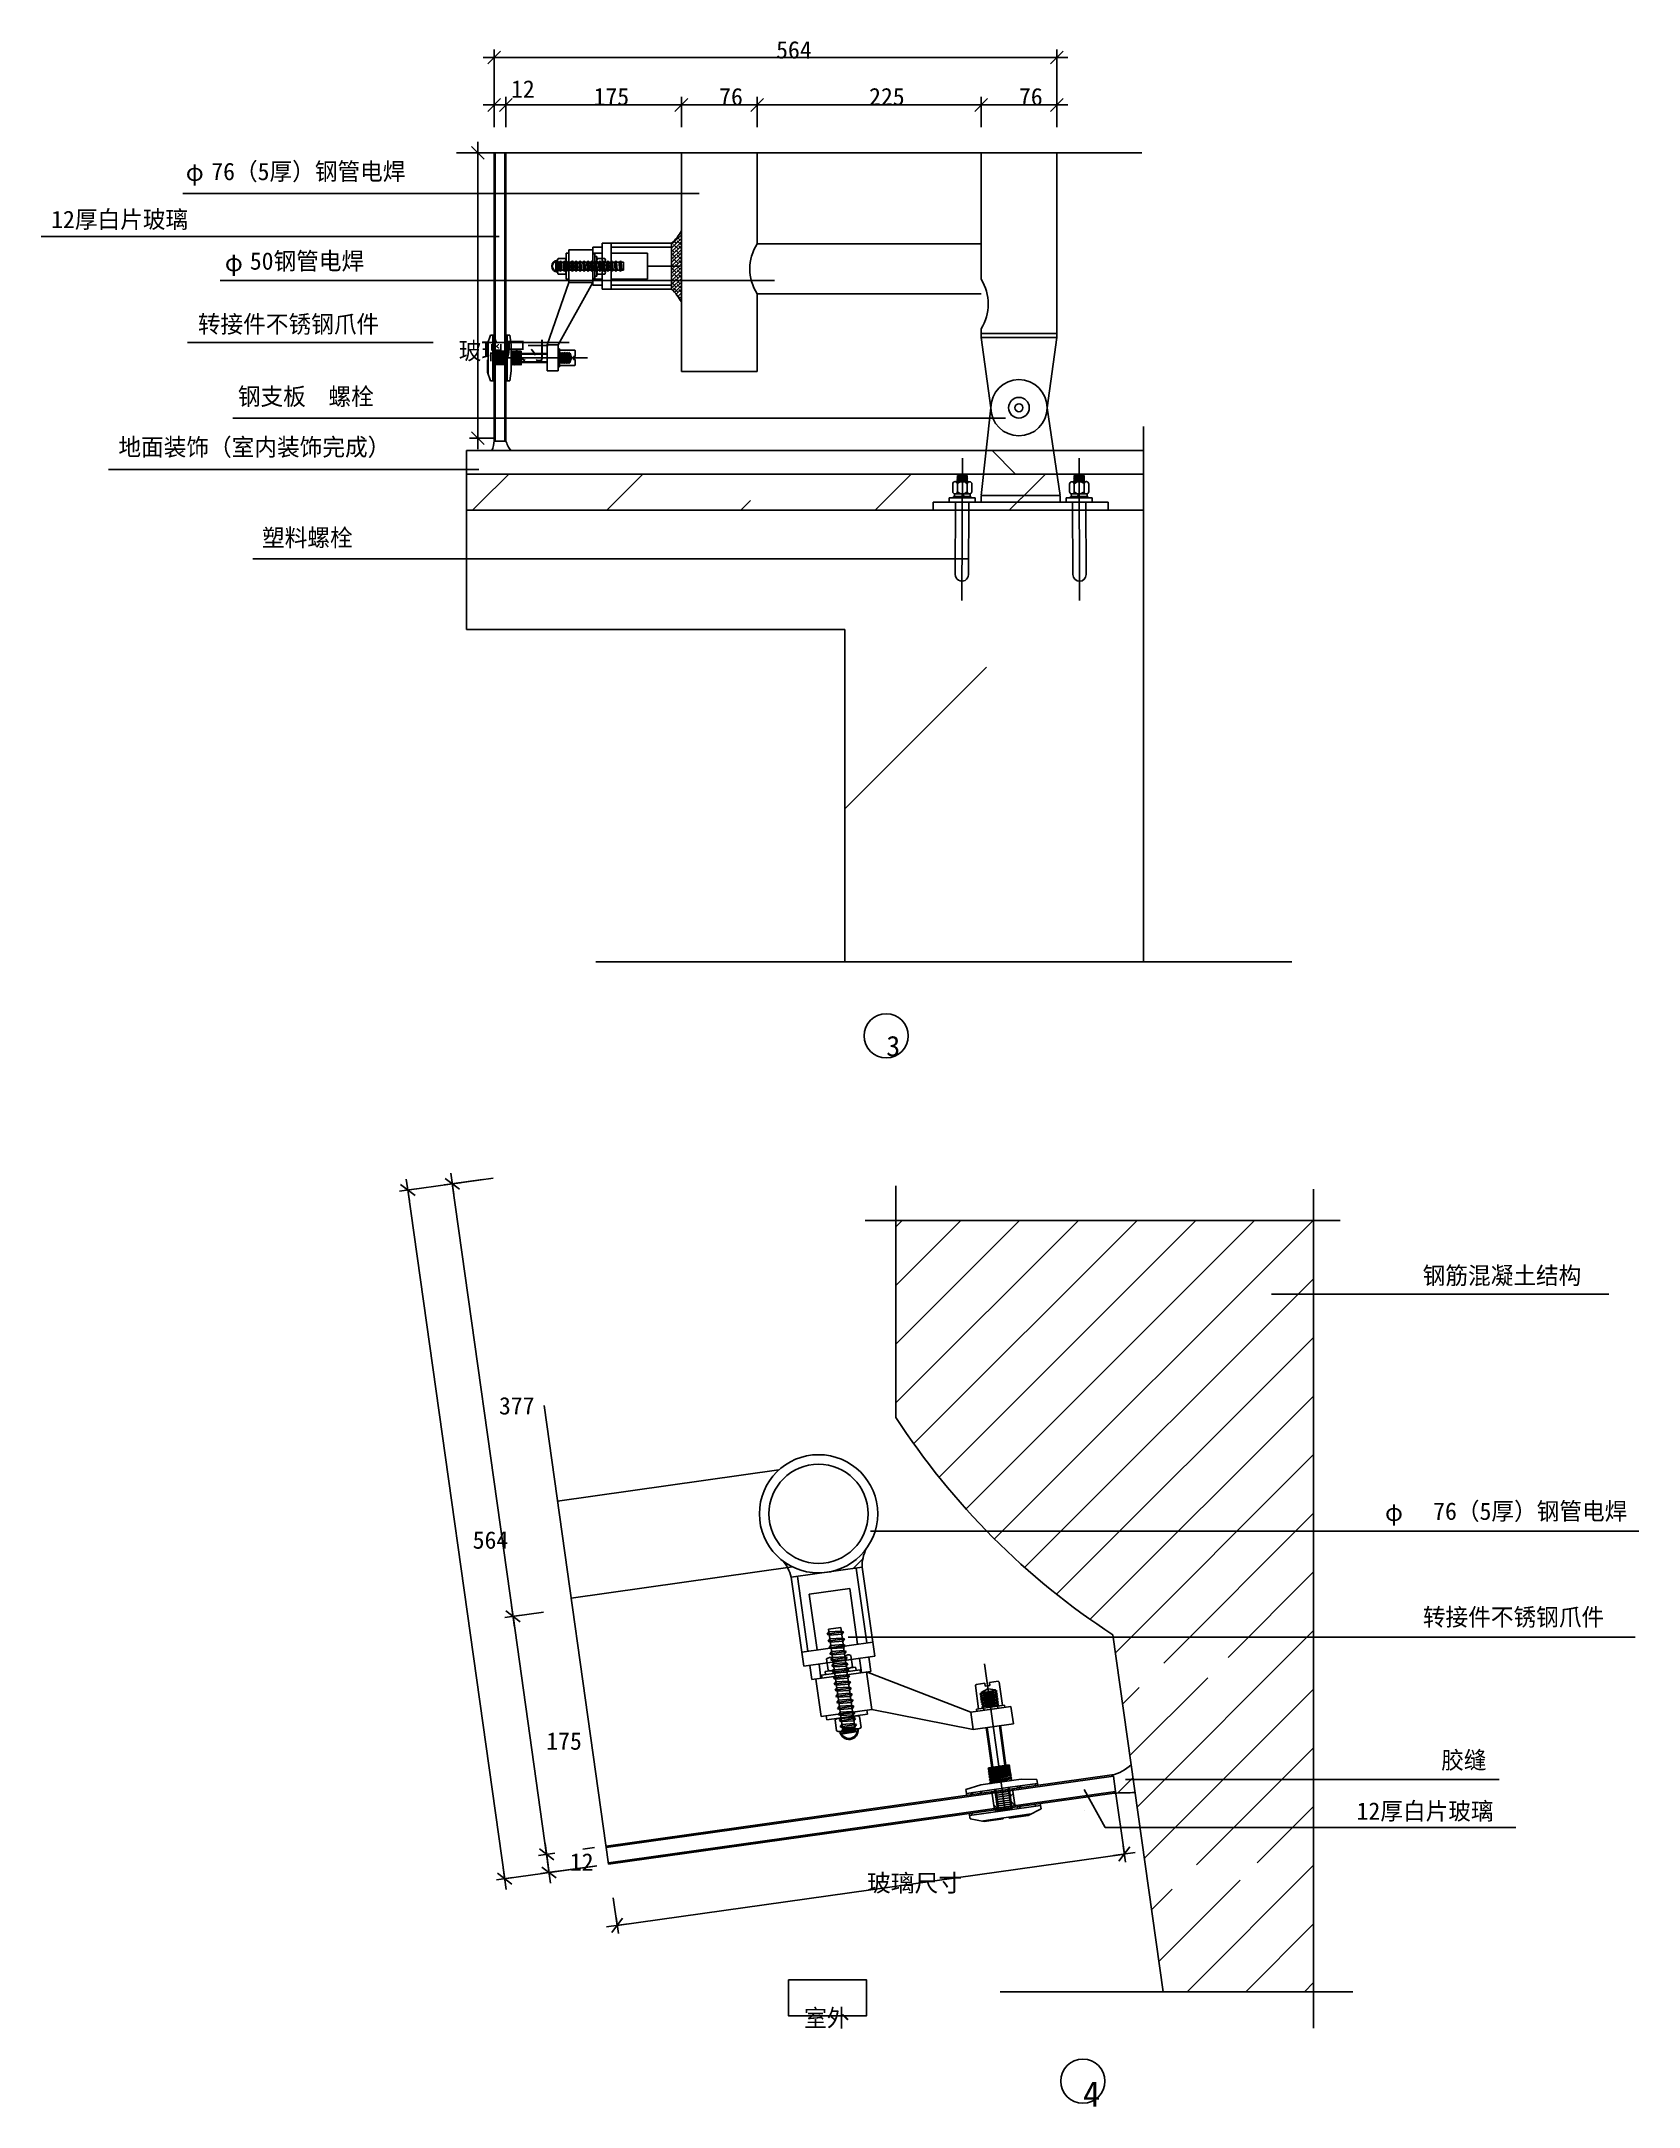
# Model space of a CAD drawing. Header units: metres. Extents: x 117767 to 374379, y 38195 to 370184.
import ezdxf

# ---------------------------------------------------------------- set-up
doc = ezdxf.new("R2010")
doc.units = ezdxf.units.M
for name, color, linetype in [('252', 252, 'Continuous'), ('Layer1', 4, 'Continuous'), ('Layer2', 2, 'Continuous'), ('Layer3', 3, 'Continuous'), ('Layer4', 6, 'Continuous'), ('Layer5', 1, 'Continuous'), ('Layer6', 8, 'Continuous'), ('Layer7', 5, 'Continuous'), ('PUB_DIM', 3, 'Continuous'), ('T', 6, 'Continuous'), ('图层4', 4, 'Continuous'), ('填充', 4, 'Continuous')]:
    doc.layers.add(name, color=color, linetype=linetype)

msp = doc.modelspace()

# ---------------------------------------------------------------- texts
at = {"layer": 'Layer2'}
for s, p in [('12厚白片玻璃', (119342.33, 340157.83)), ('转接件不锈钢爪件', (142915.03, 323324.02)), ('钢筋混凝土结构', (339683.92, 170390.18)), ('转接件不锈钢爪件', (339705.68, 115502.67)), ('胶缝', (342656.16, 92510.12)), ('12厚白片玻璃', (329059.96, 84308.35))]:
    msp.add_text(s, height=2800, dxfattribs=at).set_placement(p)
at = {"layer": 'Layer2', "attachment_point": 1}
for s, insert, char_height in [('{\\fArial|b0|i0|c0|p32;    }76（5厚）钢管电焊', (140721.59, 350669.64), 2800), ('{\\fArial|b0|i0|c0|p32;    }50钢管电焊', (146915.64, 336269.67), 2800), ('钢支板\u3000螺栓', (149337.19, 314502.34), 2800), ('地面装饰（室内装饰完成）', (130150.5, 306367.09), 2800), ('塑料螺栓', (153222.82, 291809.03), 2800), ('3', (253503.04, 210328.32), 3300), ('    76（5厚）钢管电焊', (333745.64, 135317.65), 2800), ('4', (285097.78, 42295.06), 4100)]:
    msp.add_mtext(s, dxfattribs=dict(at, insert=insert, char_height=char_height))
at = {"layer": 'Layer6', "insert": (240312.32, 53850.79), "char_height": 2800, "attachment_point": 1}
msp.add_mtext('室外', dxfattribs=at)
at = {"layer": 'T'}
for p in [(140971.03, 347752.74), (147247.63, 333227.29), (333620.14, 132344.72)]:
    msp.add_text('φ', height=2800, dxfattribs=at).set_placement(p)
at = {"layer": '图层4', "char_height": 2800, "attachment_point": 1}
for s, insert in [('564', (235812.11, 370218.32)), ('12', (193217.88, 363919.5)), ('175', (206483.16, 362695.79)), ('76', (226663.69, 362688.57)), ('225', (250743.69, 362695.79)), ('76', (274823.69, 362688.57)), ('377', (191290.31, 152261.93)), ('564', (187066, 130678.14)), ('175', (198885.97, 98371.75)), ('12', (202672.51, 78929.27)), ('\\A1;{\\f宋体|b0|i0|c134|p2;玻璃尺寸}', (250415.63, 75556.7))]:
    msp.add_mtext(s, dxfattribs=dict(at, insert=insert))
at = {"layer": '填充', "insert": (184826.5, 321836.53), "char_height": 2800, "attachment_point": 1}
msp.add_mtext('玻璃尺寸', dxfattribs=at)

# ---------------------------------------------------------------- blocks, each defined once
blk = doc.blocks.new('_ArchTick')
for p, q in [((0.86, 0), (-0.86, 0)), ((0, 0.65), (0, -0.65))]:
    blk.add_line(p, q)
at = {"color": 0, "linetype": 'ByBlock'}
blk.add_lwpolyline([(-0.5, -0.5), (0.5, 0.5)], dxfattribs=at)

# ---------------------------------------------------------------- hatches: boundary and pattern name
at = {"layer": '252'}
h = msp.add_hatch(dxfattribs=at)
h.set_pattern_fill('ANSI36', scale=1500)
h.paths.add_polyline_path([(292839.01, 93174.18, -0.15), (289733.91, 91511.15), (289994.1, 91315.08), (290338.57, 88864.04), (290142.51, 88603.86), (293469.21, 88690.05)])
at = {"layer": 'Layer2'}
h = msp.add_hatch(dxfattribs=at)
h.set_pattern_fill('AR-HBONE', scale=800)
h.paths.add_polyline_path([(208371.37, 304392.72), (186089.26, 304392.72), (186089.26, 300621.35), (208371.37, 300621.35)])
h = msp.add_hatch(dxfattribs=at)
h.set_pattern_fill('AR-HBONE', scale=800)
h.paths.add_polyline_path([(269550.07, 304392.72), (208423.69, 304392.72), (208423.69, 300621.35), (269136.24, 300621.35)])
h.paths.add_polyline_path([(280381.31, 304392.72), (269550.07, 304392.72), (269136.24, 300621.35), (280950.59, 300621.35)])
h.paths.add_polyline_path([(294823.69, 304392.72), (280381.31, 304392.72), (280950.59, 300621.35), (294823.69, 300621.35)])
h = msp.add_hatch(dxfattribs=at)
h.set_pattern_fill('ANSI31', scale=4800)
h.paths.add_polyline_path([(289162.74, 294819.19), (289162.74, 296099.19), (285565.7, 296099.19), (285571.67, 294819.19)])
h.paths.add_polyline_path([(283450.25, 294819.19), (283444.3, 296094.26), (282401.87, 296089.4), (282401.82, 296099.19), (267810.32, 296099.19), (267810.28, 296089.4), (266767.84, 296094.26), (266761.9, 294819.19)])
h.paths.add_polyline_path([(264640.47, 294819.19), (264646.45, 296099.19), (261049.4, 296099.19), (261049.4, 294819.19)])
h = msp.add_hatch(dxfattribs=at)
h.set_pattern_fill('ANSI31', scale=4800)
h.paths.add_polyline_path([(281468.45, 297064.29), (281446.54, 297190.61), (268759.78, 297190.61), (268743.69, 297064.29), (268743.69, 296099.19), (281468.45, 296099.19)])
h = msp.add_hatch(dxfattribs=at)
h.set_pattern_fill('AR-CONC', scale=48000)
h.paths.add_polyline_path([(271305.37, 202045.05), (278481.89, 150981.48), (284885.39, 151911.91, -1), (285076.03, 150599.82), (278666.42, 149668.5), (280118.03, 139339.78), (286536.05, 140211.27, -1), (286714.45, 138897.45), (280302.55, 138026.8), (282601.42, 121669.55), (289004.91, 122599.98, -1), (289195.56, 121287.88), (282785.94, 120356.56), (284237.55, 110027.85), (290655.57, 110899.34, -1), (290833.97, 109585.52), (284422.08, 108714.86), (285603.4, 100309.29), (292006.9, 101239.72, -1), (292197.55, 99927.63), (285787.93, 98996.3), (287411.25, 87445.76), (293829.28, 88317.25, -1), (294007.68, 87003.43), (287595.78, 86132.78), (288753.16, 77897.58), (325089.35, 83004.3), (307641.56, 207151.77)])
at = {"layer": 'Layer3'}
h = msp.add_hatch(dxfattribs=at)
h.set_pattern_fill('AR-CONC', scale=3000)
h.paths.add_polyline_path([(322157.48, 180642.79), (255041.97, 180642.79), (255041.97, 148998.99, 0.1), (289906.04, 114043.34), (290694.62, 108432.28), (306860.68, 110781.22, -1.14), (307343.33, 107468.94), (291160.47, 105117.56), (295258.66, 75957.42), (311461.41, 78157.55, -1), (311911.79, 74840.73), (295724.52, 72642.7), (297968.82, 56673.66), (322157.48, 56673.66)])
at = {"layer": 'Layer6'}
h = msp.add_hatch(dxfattribs=at)
h.set_pattern_fill('ANSI33', scale=4800)
h.paths.add_polyline_path([(208371.37, 300621.35), (186089.26, 300621.35), (186089.26, 295921.12), (208371.37, 295921.12)])
h = msp.add_hatch(dxfattribs=at)
h.set_pattern_fill('ANSI33', scale=4800)
h.paths.add_polyline_path([(264183.91, 299020.41, -0.42), (264559.52, 299401.72), (264932.35, 299399.98), (264933.1, 299559.2), (264794.06, 299588.36), (264933.44, 299633.88), (264934.1, 299773.36), (264846, 299791.84), (264934.32, 299820.68), (264935.08, 299984.6), (264853.55, 300001.7), (264935.28, 300028.4), (264936.06, 300194.05), (264851.94, 300211.7), (264936.27, 300239.24), (264936.99, 300393.55), (265730.31, 300389.85), (265731.39, 300621.35), (208423.69, 300621.35), (208423.69, 294819.19), (261049.4, 294819.19), (261049.4, 296099.19), (263610.28, 296099.19), (263613.59, 296808.98), (264313.58, 296805.72), (264314.56, 297015.71), (264454.56, 297015.06), (264456.59, 297450.1, -0.35), (264178.32, 297822.61)])
h.paths.add_polyline_path([(280950.59, 300621.35), (269136.24, 300621.35), (268759.78, 297190.61), (281468.45, 297190.61)])
h = msp.add_hatch(dxfattribs=at)
h.set_pattern_fill('ANSI33', scale=4800)
h.paths.add_polyline_path([(269136.24, 300621.35), (265731.39, 300621.35), (265730.31, 300389.85), (266523.64, 300386.15), (266522.76, 300198.28), (266607.7, 300169.66), (266522.55, 300152.63), (266521.78, 299988.28), (266606.72, 299959.67), (266521.57, 299942.63), (266520.81, 299779.16), (266523.05, 299778.41), (266523.25, 299778.37), (266523.08, 299778.4), (266608.33, 299749.67), (266520.59, 299732.12), (266519.82, 299567.09), (266600.78, 299539.81), (266519.61, 299523.57), (266519, 299392.58), (266892.33, 299390.84, -0.42), (267263.87, 299006.04), (267258.29, 297808.24, -0.35), (266976.56, 297438.35), (266974.53, 297003.31), (267114.53, 297002.65), (267113.55, 296792.66), (267813.54, 296789.39), (267810.32, 296099.19), (282401.82, 296099.19), (282398.6, 296789.39), (283098.59, 296792.66), (283097.61, 297002.65), (283237.61, 297003.31), (283235.58, 297438.35, -0.35), (282953.85, 297808.24), (282948.27, 299006.04, -0.42), (283319.81, 299390.84), (283929.41, 299393.68), (285278.82, 299607.21), (285277.06, 299984.39), (285274.47, 299984.06), (283687.55, 299732.92), (283687.66, 299732.9), (285276.85, 300029.73), (285275.87, 300239.24), (285360.21, 300211.7), (285276.08, 300194.05), (285276.86, 300028.4), (285358.59, 300001.7), (285277.06, 299984.6), (285277.83, 299820.68), (285366.14, 299791.84), (285278.05, 299773.36), (285278.82, 299607.21), (285333.74, 299615.9), (285418.08, 299588.36), (285333.96, 299570.72), (285279.03, 299562.03), (285279.79, 299399.98), (285653.12, 299401.72, -0.42), (286028.23, 299020.41), (286033.82, 297822.61, -0.35), (285755.55, 297450.1), (285757.58, 297015.06), (285897.58, 297015.71), (285898.56, 296805.72), (286598.55, 296808.98), (286601.87, 296099.19), (289162.74, 296099.19), (289162.74, 294819.19), (294823.69, 294819.19), (294823.69, 300621.35), (280950.59, 300621.35), (281468.45, 297190.61), (268759.78, 297190.61)])
h.paths.add_polyline_path([(284380.08, 300287.95), (283689.7, 300198.39), (283604.44, 300169.66), (283688.18, 300152.91), (283689.73, 300153.16)])
h = msp.add_hatch(dxfattribs=at)
h.set_pattern_fill('ANSI33', scale=4800)
h.paths.add_polyline_path([(208371.37, 295921.12), (186089.26, 295921.12), (186089.26, 294819.19), (208371.37, 294819.19)])
h = msp.add_hatch(dxfattribs=at)
h.set_pattern_fill('ANSI36', scale=48000)
h.paths.add_polyline_path([(208371.37, 294819.19), (186089.26, 294819.19), (186089.26, 287002.72), (208371.37, 287002.72)])
h.paths.add_polyline_path([(208371.37, 287002.72), (186089.26, 287002.72), (186089.26, 275619.19), (208371.37, 275619.19)])
h = msp.add_hatch(dxfattribs=at)
h.set_pattern_fill('ANSI36', scale=48000)
h.paths.add_polyline_path([(294823.69, 294819.19), (285571.67, 294819.19), (285619.96, 284466.13, -1), (283498.58, 284456.23), (283450.25, 294819.19), (266761.9, 294819.19), (266713.56, 284456.23, -1), (264592.18, 284466.13), (264640.47, 294819.19), (208423.69, 294819.19), (208423.69, 275619.19), (246823.69, 275619.19), (246823.69, 222225.72), (294823.69, 222225.72)])
h = msp.add_hatch(dxfattribs=at)
h.set_pattern_fill('ANSI31', scale=2100)
h.paths.add_polyline_path([(322157.48, 180642.79), (255041.97, 180642.79), (255041.97, 148998.99, 0.1), (289906.04, 114043.34), (290694.62, 108432.28), (306860.68, 110781.22, -1.14), (307343.33, 107468.94), (291160.47, 105117.56), (295258.66, 75957.42), (311461.41, 78157.55, -1), (311911.79, 74840.73), (295724.52, 72642.7), (297968.82, 56673.66), (322157.48, 56673.66)])
at = {"layer": 'Layer7'}
h = msp.add_hatch(dxfattribs=at)
h.set_pattern_fill('ANSI38', scale=130)
h.paths.add_polyline_path([(219029.55, 337718.72), (220583.69, 337718.72), (220583.69, 339761.69, -0.1)])
h = msp.add_hatch(dxfattribs=at)
h.set_pattern_fill('ANSI38', scale=130)
h.paths.add_polyline_path([(219029.55, 330978.85), (220583.69, 330978.85), (220583.69, 337086.86), (219029.55, 337086.86)])
h.paths.add_polyline_path([(219029.55, 330978.85), (219029.55, 330346.99), (220583.69, 330346.99), (220583.69, 330978.85)])
h.paths.add_polyline_path([(219029.55, 337718.72), (219029.55, 337086.86), (220583.69, 337086.86), (220583.69, 337718.72)])
h = msp.add_hatch(dxfattribs=at)
h.set_pattern_fill('ANSI38', scale=130)
h.paths.add_polyline_path([(219029.55, 330346.99, -0.07), (220583.69, 328304.02), (220583.69, 330346.99)])
h = msp.add_hatch(dxfattribs=at)
h.set_pattern_fill('ANSI38', scale=34)
h.paths.add_polyline_path([(190293.07, 322975.26), (190503.69, 322975.26), (190503.69, 320367.86), (192382.64, 320367.86), (192382.64, 322975.26), (192593.26, 322975.26), (192593.26, 320367.86), (192593.26, 320026.57), (190293.07, 320026.57)])
h.paths.add_polyline_path([(190293.07, 318552.23), (192593.26, 318552.23), (192593.26, 315603.54), (192382.64, 315603.54), (192382.64, 318210.94), (190503.69, 318210.94), (190503.69, 315603.54), (190293.07, 315603.54)])
h = msp.add_hatch(dxfattribs=at)
h.set_pattern_fill('ANSI38', scale=2500)
h.paths.add_polyline_path([(236800.14, 125995.42, -0.13), (238244.99, 123290.34), (243948.1, 124091.86, -0.2)])
h.paths.add_polyline_path([(250294.48, 127891.93, -0.2), (243948.1, 124091.86), (249651.22, 124893.38, -0.13)])
h = msp.add_hatch(dxfattribs=at)
h.set_pattern_fill('ANSI38', scale=737.17)
h.paths.add_polyline_path([(278295.13, 86606.49), (278249.33, 86932.38), (274214.91, 86365.38), (273806.32, 89272.67), (277840.74, 89839.67), (277794.94, 90165.56), (273760.52, 89598.56), (273232.44, 89524.34), (273732.63, 85965.27)])
h.paths.add_polyline_path([(271451.41, 85644.67), (270951.21, 89203.74), (266388.71, 88562.52), (266434.51, 88236.63), (270468.93, 88803.63), (270877.53, 85896.34), (266843.1, 85329.34), (266888.91, 85003.45)])
at = {"layer": 'PUB_DIM'}
h = msp.add_hatch(dxfattribs=at)
h.set_pattern_fill('AR-CONC', scale=4800)
h.paths.add_polyline_path([(208371.37, 287002.72), (186089.26, 287002.72), (186089.26, 275619.19), (208371.37, 275619.19)])
h.paths.add_polyline_path([(208371.37, 294819.19), (186089.26, 294819.19), (186089.26, 287002.72), (208371.37, 287002.72)])
h = msp.add_hatch(dxfattribs=at)
h.set_pattern_fill('AR-CONC', scale=4800)
h.paths.add_polyline_path([(294823.69, 294819.19), (285571.67, 294819.19), (285619.96, 284466.13, -1), (283498.58, 284456.23), (283450.25, 294819.19), (266761.9, 294819.19), (266713.56, 284456.23, -1), (264592.18, 284466.13), (264640.47, 294819.19), (208423.69, 294819.19), (208423.69, 275619.19), (246823.69, 275619.19), (246823.69, 222225.72), (294823.69, 222225.72)])
at = {"layer": '填充'}
h = msp.add_hatch(dxfattribs=at)
h.set_pattern_fill('ANSI36', scale=2000)
h.paths.add_polyline_path([(192382.64, 306020.62), (192235.2, 305903.19), (190651.12, 305903.19), (190503.69, 306020.62, -0.1), (190143.33, 304392.72), (193190.3, 304392.72, -0.09)])
h = msp.add_hatch(dxfattribs=at)
h.set_pattern_fill('AR-CONC', scale=4800)
h.paths.add_polyline_path([(208371.37, 294819.19), (186089.26, 294819.19), (186089.26, 287002.72), (208371.37, 287002.72)])
h.paths.add_polyline_path([(208371.37, 287002.72), (186089.26, 287002.72), (186089.26, 275619.19), (208371.37, 275619.19)])

# ---------------------------------------------------------------- linework, layer by layer
for p, q in [((267810.28, 296089.4), (263610.32, 296108.99)), ((264646.35, 296077.84), (264592.18, 284466.13)), ((266767.72, 296067.08), (266713.55, 284455.37)), ((282401.87, 296089.4), (286601.82, 296108.99)), ((283444.42, 296067.08), (283498.59, 284455.37)), ((285565.8, 296077.84), (285619.96, 284466.13))]:
    msp.add_line(p, q)
msp.add_lwpolyline([(237813.29, 58588.95), (250306.04, 58588.95), (250306.04, 52797.86), (237813.29, 52797.86)], close=True)
for centre, start, end in [((265652.87, 284461.18), 179.73, 359.73), ((284559.27, 284461.18), 180.27, 0.27)]:
    msp.add_arc(centre, 1060.7, start, end)
at = {"layer": '252'}
for p, q in [((205532.02, 319289.4), (190431.89, 319289.4)), ((193455.85, 320303.48), (193252.85, 318257.89)), ((193341.46, 318114.66), (193536.05, 320446.7)), ((193420.38, 318257.89), (193602.3, 320303.48)), ((193455.85, 320303.48), (193536.05, 320446.7)), ((193602.3, 320303.48), (193536.05, 320446.7)), ((193774.05, 320303.48), (193571.05, 318257.89)), ((193659.65, 318114.66), (193854.25, 320446.7)), ((193738.58, 318257.89), (193920.5, 320303.48)), ((193774.05, 320303.48), (193854.25, 320446.7)), ((193920.5, 320303.48), (193854.25, 320446.7)), ((194069.36, 320303.48), (193866.36, 318257.89)), ((193954.97, 318114.66), (194149.56, 320446.7)), ((194033.89, 318257.89), (194215.81, 320303.48)), ((194069.36, 320303.48), (194149.56, 320446.7)), ((194333.59, 320303.48), (194130.59, 318257.89)), ((194215.81, 320303.48), (194149.56, 320446.7)), ((194219.19, 318114.66), (194413.79, 320446.7)), ((194298.12, 318257.89), (194480.04, 320303.48)), ((194333.59, 320303.48), (194413.79, 320446.7)), ((194480.04, 320303.48), (194413.79, 320446.7)), ((194628.9, 320303.48), (194425.9, 318257.89)), ((194514.51, 318114.66), (194709.11, 320446.7)), ((194593.43, 318257.89), (194775.35, 320303.48)), ((194628.9, 320303.48), (194709.11, 320446.7)), ((194870.49, 319976.87), (194699.91, 318257.89)), ((194775.35, 320303.48), (194709.11, 320446.7)), ((194788.51, 318114.66), (194870.49, 319097.16)), ((194866.11, 320295.05), (194866.75, 320303.48)), ((202395.93, 319289.4), (200671.46, 319289.4)), ((200816.28, 320026.57), (202521.34, 320026.57)), ((201111.78, 320026.57), (201047.33, 318859.74)), ((201113.93, 320038.86), (201194.13, 320182.08)), ((201344.36, 320038.86), (201194.13, 320182.08)), ((201194.13, 318396.71), (201194.13, 320182.08)), ((201256.33, 318552.23), (201344.36, 320038.86)), ((201385.9, 320026.57), (201317.07, 318539.93)), ((201351.14, 320030.44), (201351.78, 320038.86)), ((201388.05, 320038.86), (201468.25, 320182.08)), ((201618.48, 320038.86), (201468.25, 320182.08)), ((201468.25, 318396.71), (201468.25, 320182.08)), ((201547.17, 318539.93), (201618.48, 320038.86)), ((201651.32, 320038.86), (201580.35, 318539.93)), ((201651.32, 320038.86), (201731.52, 320182.08)), ((201881.75, 320038.86), (201731.52, 320182.08)), ((201731.52, 318396.71), (201731.52, 320182.08)), ((201810.44, 318539.93), (201881.75, 320038.86)), ((201914.59, 320038.86), (201843.62, 318539.93)), ((201914.59, 320038.86), (201994.8, 320182.08)), ((201994.8, 318396.71), (201994.8, 320182.08)), ((202145.02, 320038.86), (201994.8, 320182.08)), ((202073.72, 318539.93), (202145.02, 320038.86)), ((202177.87, 320038.86), (202106.89, 318539.93)), ((202177.87, 320038.86), (202258.07, 320182.08)), ((202258.07, 318396.71), (202258.07, 320182.08)), ((202408.3, 320038.86), (202258.07, 320182.08)), ((202336.99, 318539.93), (202408.3, 320038.86)), ((202438.99, 320026.57), (202370.17, 318539.93)), ((202441.14, 320038.86), (202521.34, 320182.08)), ((202671.57, 320038.86), (202521.34, 320182.08)), ((202521.34, 318396.71), (202521.34, 320182.08)), ((202600.27, 318539.93), (202671.57, 320038.86)), ((202922.47, 319289.4), (202656.54, 318552.23)), ((202711.86, 320026.57), (202922.47, 319289.4)), ((193252.85, 318257.89), (193341.46, 318114.66)), ((193341.46, 318114.66), (193420.38, 318257.89)), ((193571.05, 318257.89), (193659.65, 318114.66)), ((193659.65, 318114.66), (193738.58, 318257.89)), ((193866.36, 318257.89), (193954.97, 318114.66)), ((193954.97, 318114.66), (194033.89, 318257.89)), ((194130.59, 318257.89), (194219.19, 318114.66)), ((194219.19, 318114.66), (194298.12, 318257.89)), ((194425.9, 318257.89), (194514.51, 318114.66)), ((194514.51, 318114.66), (194593.43, 318257.89)), ((194699.91, 318257.89), (194788.51, 318114.66)), ((194788.51, 318114.66), (194867.43, 318257.89)), ((194867.43, 318257.89), (194870.49, 318292.31)), ((200816.28, 318552.23), (202521.34, 318552.23)), ((201042.96, 318539.93), (201194.13, 318396.71)), ((201194.13, 318396.71), (201273.06, 318539.93)), ((201317.07, 318539.93), (201468.25, 318396.71)), ((201468.25, 318396.71), (201547.17, 318539.93)), ((201580.35, 318539.93), (201731.52, 318396.71)), ((201731.52, 318396.71), (201810.44, 318539.93)), ((201843.62, 318539.93), (201994.8, 318396.71)), ((201994.8, 318396.71), (202073.72, 318539.93)), ((202106.89, 318539.93), (202258.07, 318396.71)), ((202258.07, 318396.71), (202336.99, 318539.93)), ((202370.17, 318539.93), (202521.34, 318396.71)), ((202521.34, 318396.71), (202600.27, 318539.93)), ((269278.19, 109384.1), (272561.83, 86019.77)), ((268551.63, 104531.58), (271314.13, 104919.83)), ((268551.63, 104531.58), (268756.08, 104684.85)), ((268806.11, 104328.81), (268551.63, 104531.58)), ((268608.89, 104124.22), (271371.38, 104512.47)), ((268608.89, 104124.22), (268813.33, 104277.48)), ((268863.36, 103921.45), (268608.89, 104124.22)), ((268666.14, 103716.86), (271428.63, 104105.1)), ((268666.14, 103716.86), (268870.58, 103870.12)), ((268920.62, 103514.09), (268666.14, 103716.86)), ((268723.39, 103309.5), (271485.88, 103697.74)), ((268723.39, 103309.5), (268927.83, 103462.76)), ((268977.87, 103106.73), (268723.39, 103309.5)), ((268756.08, 104684.85), (271059.86, 105121.13)), ((269845.65, 105346.37), (268762.87, 104774.6)), ((268780.64, 102902.14), (271543.13, 103290.38)), ((268780.64, 102902.14), (268985.08, 103055.4)), ((269163.05, 101927.17), (268792.27, 104565.4)), ((271091.41, 104758.59), (268806.11, 104328.81)), ((268813.33, 104277.48), (271117.11, 104713.77)), ((271167.22, 104357.23), (268863.36, 103921.45)), ((268870.58, 103870.12), (271174.36, 104306.41)), ((271224.47, 103949.86), (268920.62, 103514.09)), ((268927.83, 103462.76), (271231.61, 103899.05)), ((271281.72, 103542.5), (268977.87, 103106.73)), ((268985.08, 103055.4), (271288.86, 103491.68)), ((271320.41, 103129.14), (269035.12, 102699.37)), ((269067.36, 102608.05), (271348.47, 103067.55)), ((271032.07, 105180.79), (269845.65, 105346.37)), ((269960.16, 104531.65), (270335.16, 101863.39)), ((271059.86, 105121.13), (271314.13, 104919.83)), ((271444.28, 102247.78), (271073.5, 104886.01)), ((271109.97, 104764.59), (271314.13, 104919.83)), ((271117.11, 104713.77), (271371.38, 104512.47)), ((271167.22, 104357.23), (271371.38, 104512.47)), ((271174.36, 104306.41), (271428.63, 104105.1)), ((271224.47, 103949.86), (271428.63, 104105.1)), ((271231.61, 103899.05), (271485.88, 103697.74)), ((271281.72, 103542.5), (271485.88, 103697.74)), ((271288.86, 103491.68), (271543.13, 103290.38)), ((271333.96, 103076.21), (271346.86, 103079.02)), ((271338.97, 103135.14), (271543.13, 103290.38)), ((271348.47, 103067.55), (271602.74, 102866.25)), ((269035.12, 102699.37), (268780.64, 102902.14)), ((268840.25, 102478), (271602.74, 102866.25)), ((268840.25, 102478), (269044.69, 102631.26)), ((269094.73, 102275.23), (268840.25, 102478)), ((271380.02, 102705), (269588.6, 102351.55)), ((271398.58, 102711.01), (271602.74, 102866.25)), ((272660.35, 93037.09), (270037.66, 92399.33)), ((270060.82, 92234.59), (273186.39, 92960.9)), ((273153.62, 93099.51), (273166.51, 93102.32)), ((273186.39, 92960.9), (273422.4, 92889.54)), ((269796.79, 92505.29), (271299.17, 92845.79)), ((269796.79, 92505.29), (270001.23, 92658.55)), ((270037.66, 92399.33), (269796.79, 92505.29)), ((269856.38, 92081.32), (273422.4, 92889.54)), ((269856.38, 92081.32), (270060.82, 92234.59)), ((270097.25, 91975.37), (269856.38, 92081.32)), ((269920.59, 91624.39), (273486.62, 92432.61)), ((269920.59, 91624.39), (270125.04, 91777.65)), ((270161.47, 91518.43), (269920.59, 91624.39)), ((269978.05, 91215.55), (273544.08, 92023.77)), ((269978.05, 91215.55), (270182.49, 91368.81)), ((270218.92, 91109.6), (269978.05, 91215.55)), ((270001.23, 92658.55), (270053.84, 92670.77)), ((270042.27, 90758.61), (273608.3, 91566.83)), ((270042.27, 90758.61), (270246.71, 90911.87)), ((270283.14, 90652.66), (270042.27, 90758.61)), ((273218.24, 92734.3), (270097.25, 91975.37)), ((270111.46, 90266.27), (273677.49, 91074.49)), ((270111.46, 90266.27), (270315.91, 90419.53)), ((270352.34, 90160.31), (270111.46, 90266.27)), ((270125.04, 91777.65), (273250.61, 92503.97)), ((273282.45, 92277.37), (270161.47, 91518.43)), ((270182.49, 91368.81), (273308.07, 92095.13)), ((273339.91, 91868.53), (270218.92, 91109.6)), ((270246.71, 90911.87), (273372.28, 91638.19)), ((273404.13, 91411.59), (270283.14, 90652.66)), ((270315.91, 90419.53), (273441.48, 91145.85)), ((273473.33, 90919.25), (270352.34, 90160.31)), ((273218.24, 92734.3), (273422.4, 92889.54)), ((273250.61, 92503.97), (273486.62, 92432.61)), ((273282.45, 92277.37), (273486.62, 92432.61)), ((273308.07, 92095.13), (273544.08, 92023.77)), ((273339.91, 91868.53), (273544.08, 92023.77)), ((273372.28, 91638.19), (273608.3, 91566.83)), ((273404.13, 91411.59), (273608.3, 91566.83)), ((273441.48, 91145.85), (273677.49, 91074.49)), ((273473.33, 90919.25), (273677.49, 91074.49))]:
    msp.add_line(p, q, dxfattribs=at)
for centre, radius, start, end in [((207351.26, 319114.31), 4728.24, 168.88, 186.83), ((268611.66, 112160.93), 7387.88, 271.17, 289.12)]:
    msp.add_arc(centre, radius, start, end, dxfattribs=at)
at = {"layer": 'Layer1'}
for p, q in [((266960.24, 294819.19), (264821.47, 294819.19)), ((278938.52, 294819.19), (271273.62, 294819.19)), ((283251.91, 294819.19), (285390.67, 294819.19)), ((297968.82, 56673.66), (289906.04, 114043.34))]:
    msp.add_line(p, q, dxfattribs=at)
at = {"layer": 'Layer2'}
for p, q in [((184449.36, 352270.63), (294543.84, 352270.63)), ((202071.23, 336139.05), (202071.23, 331926.66)), ((202071.23, 336139.05), (202492.47, 336139.05)), ((202492.47, 336665.59), (202492.47, 331400.12)), ((206388.92, 336665.59), (202492.47, 336665.59)), ((219029.55, 337718.72), (209337.61, 337718.72)), ((219029.55, 337086.86), (209337.61, 337086.86)), ((219029.55, 330346.99), (219029.55, 337718.72)), ((220583.69, 337718.72), (220583.69, 330346.99)), ((215128.33, 334032.85), (220411.74, 334032.85)), ((202071.23, 331926.66), (202492.47, 331926.66)), ((206388.92, 331400.12), (202492.47, 331400.12)), ((219029.55, 330978.85), (209337.61, 330978.85)), ((219029.55, 330346.99), (209337.61, 330346.99)), ((189461.58, 321581.07), (189941.69, 322975.26)), ((189941.69, 322975.26), (190503.69, 322975.26)), ((192382.64, 322975.26), (193005.6, 322975.26)), ((193258.98, 321374.78), (193005.6, 322975.26)), ((180689.76, 321795.51), (141262.15, 321795.51)), ((202560.71, 321795.51), (188602.21, 321795.51)), ((189461.58, 321581.07), (189461.58, 319605.33)), ((189461.58, 319605.33), (189566.89, 319605.33)), ((189461.58, 318973.47), (189566.89, 318973.47)), ((189461.58, 316997.73), (189461.58, 318973.47)), ((189566.89, 321886.88), (189566.89, 319289.4)), ((189566.89, 316691.92), (189566.89, 319289.4)), ((190356.25, 320026.57), (190356.25, 318552.23)), ((193258.98, 321374.78), (193258.98, 320367.86)), ((193258.98, 317204.02), (193258.98, 320367.86)), ((194870.49, 320367.86), (193258.98, 320367.86)), ((194870.49, 318210.94), (194870.49, 320367.86)), ((194870.49, 320026.57), (199017.19, 320026.57)), ((194870.49, 319921.26), (199017.19, 319921.26)), ((199017.19, 321374.78), (199017.19, 317204.02)), ((200816.28, 321374.78), (199017.19, 321374.78)), ((200816.28, 321374.78), (200816.28, 317204.02)), ((201026.9, 320735.34), (200816.28, 320735.34)), ((201026.9, 320735.34), (201026.9, 319289.4)), ((201026.9, 320524.72), (203449.02, 320524.72)), ((201026.9, 317843.46), (201026.9, 319289.4)), ((203554.33, 319542.14), (203238.4, 319542.14)), ((203238.4, 319542.14), (203238.4, 319289.4)), ((203238.4, 319036.66), (203238.4, 319289.4)), ((203554.33, 319036.66), (203238.4, 319036.66)), ((203449.02, 320524.72), (203554.33, 320419.41)), ((203554.33, 319542.14), (203554.33, 320419.41)), ((203554.33, 319036.66), (203554.33, 318159.39)), ((189461.58, 316997.73), (189941.69, 315603.54)), ((189941.69, 315603.54), (190503.69, 315603.54)), ((193005.6, 315603.54), (192382.64, 315603.54)), ((193258.98, 317204.02), (193005.6, 315603.54)), ((194870.49, 318210.94), (193258.98, 318210.94)), ((194870.49, 318657.54), (199017.19, 318657.54)), ((194870.49, 318552.23), (199017.19, 318552.23)), ((200816.28, 317204.02), (199017.19, 317204.02)), ((201026.9, 317843.46), (200816.28, 317843.46)), ((201026.9, 318054.08), (203449.02, 318054.08)), ((203449.02, 318054.08), (203554.33, 318159.39)), ((294823.69, 308242.47), (294823.69, 222225.72)), ((268743.69, 297064.29), (268743.69, 296025.95)), ((281468.45, 297064.29), (281468.45, 296025.95)), ((206855.6, 222225.72), (318636.31, 222225.72)), ((322157.48, 50801.3), (322157.48, 185699.37)), ((250142.84, 180642.79), (326442.28, 180642.79)), ((315372.84, 168810.54), (369603.32, 168810.54)), ((250974.26, 130710.47), (374379.31, 130710.47)), ((238244.99, 123290.34), (249651.22, 124893.38)), ((239222.66, 123427.74), (240912.73, 111402.28)), ((248673.55, 124755.98), (250363.62, 112730.51)), ((247406.89, 113653.64), (373802.6, 113653.64)), ((269317.18, 106269.08), (267959.79, 106078.31)), ((269317.18, 106269.08), (269385.89, 105780.25)), ((270099.32, 106379), (271456.71, 106569.77)), ((270099.32, 106379), (270168.02, 105890.17)), ((271642.56, 106429.73), (271456.71, 106569.77)), ((272169.27, 102682), (271642.56, 106429.73)), ((267819.75, 105892.47), (267959.79, 106078.31)), ((268346.46, 102144.74), (267819.75, 105892.47)), ((269385.89, 105780.25), (269776.95, 105835.21)), ((270168.02, 105890.17), (269776.95, 105835.21)), ((251200.33, 102047.46), (243053.08, 100902.44)), ((243959.41, 100365.16), (243867.81, 101016.94)), ((250477.2, 101281.18), (243959.41, 100365.16)), ((250477.2, 101281.18), (250385.6, 101932.95)), ((273530.35, 102540.96), (267076.97, 101634)), ((267076.97, 101634), (267468.2, 98850.28)), ((273921.58, 99757.24), (267468.2, 98850.28)), ((268020.57, 102098.94), (270257.86, 102413.37)), ((268020.57, 102098.94), (268066.37, 101773.05)), ((272495.15, 102727.8), (270257.86, 102413.37)), ((272495.15, 102727.8), (272540.96, 102401.91)), ((273530.35, 102540.96), (273921.58, 99757.24)), ((270456.01, 92727.29), (269554.28, 99143.46)), ((270618.95, 92750.19), (269717.22, 99166.36)), ((272574.29, 93025), (271672.56, 99441.16)), ((272737.24, 93047.9), (271835.5, 99464.06)), ((269927.93, 92653.08), (273265.31, 93122.11)), ((273265.31, 93122.11), (273615.75, 90628.62)), ((268720.37, 89940.62), (266299.04, 89200.53)), ((268720.37, 89940.62), (273615.75, 90628.62)), ((269927.93, 92653.08), (270278.37, 90159.58)), ((275173.75, 90847.58), (273615.75, 90628.62)), ((275173.75, 90847.58), (277705.27, 90803.57)), ((277840.74, 89839.67), (277705.27, 90803.57)), ((291962.06, 90790.43), (351960.8, 90790.43)), ((266299.04, 89200.53), (266434.51, 88236.63)), ((278371.54, 86062.81), (278249.33, 86932.38)), ((288695.18, 83059.94), (285317.99, 89163.66)), ((266965.31, 84459.77), (266843.1, 85329.34)), ((269226.94, 84020.07), (266965.31, 84459.77)), ((268730.87, 84116.52), (272749.93, 84681.36)), ((269226.94, 84020.07), (272284, 84449.71)), ((273718.89, 86063.04), (271437.67, 85742.43)), ((272284, 84449.71), (272261.1, 84612.66)), ((276769, 85246.2), (272749.93, 84681.36)), ((273261.67, 84587.12), (273238.77, 84750.06)), ((276318.72, 85016.76), (273261.67, 84587.12)), ((276318.72, 85016.76), (278371.54, 86062.81)), ((285345.99, 85877.14), (285345.99, 85877.14)), ((288695.18, 83059.94), (354669.2, 83059.94)), ((271824.82, 56673.66), (328442.65, 56673.66))]:
    msp.add_line(p, q, dxfattribs=at)
for centre, radius in [((274823.69, 311282.9), 1661.58), ((274823.69, 311282.9), 640.31), ((274823.69, 311282.9), 640.31), ((253503.04, 210328.32), 3546.54), ((285097.78, 42295.06), 3546.54)]:
    msp.add_circle(centre, radius, dxfattribs=at)
at = {"layer": 'Layer3'}
for p, q in [((190503.69, 310713.15), (190503.69, 352270.63)), ((192382.64, 310713.15), (192382.64, 352270.63)), ((220583.69, 352270.63), (220583.69, 317087.62)), ((232743.69, 352270.63), (232743.69, 337611.31)), ((268743.69, 352270.63), (268743.69, 331956.7)), ((280903.69, 352270.63), (280903.69, 322586.94)), ((206388.92, 337086.86), (206388.92, 330978.85)), ((207863.27, 337086.86), (206388.92, 337086.86)), ((207863.27, 337718.72), (207863.27, 330346.99)), ((209337.61, 337718.72), (207863.27, 337718.72)), ((209337.61, 337718.72), (209337.61, 330346.99)), ((232743.69, 337611.31), (268743.69, 337611.31)), ((201965.92, 335296.57), (200807.52, 335296.57)), ((201965.92, 332769.14), (200807.52, 332769.14)), ((207863.27, 330978.85), (206388.92, 330978.85)), ((209337.61, 330346.99), (207863.27, 330346.99)), ((232743.69, 329611.31), (268743.69, 329611.31)), ((232743.69, 329611.31), (232743.69, 317087.62)), ((268743.69, 323956.7), (268743.69, 322586.94)), ((268743.69, 323226.94), (280903.69, 323226.94)), ((268743.69, 322586.94), (280903.69, 322586.94)), ((268743.69, 322586.94), (270306.12, 311282.9)), ((280903.69, 322586.94), (279341.25, 311282.9)), ((220583.69, 317087.62), (232743.69, 317087.62)), ((190503.69, 306020.62), (190503.69, 312556.33)), ((192382.64, 306020.62), (192382.64, 312556.33)), ((268759.78, 297190.61), (270306.12, 311282.9)), ((281468.45, 297190.61), (279341.25, 311282.9)), ((190503.69, 306020.62), (190651.12, 305903.19)), ((192382.64, 306020.62), (192235.2, 305903.19)), ((265636.61, 280302.54), (265743.39, 303192.42)), ((284575.53, 280302.54), (284468.76, 303192.42)), ((294823.69, 294819.19), (208423.69, 294819.19)), ((200696.12, 135523.03), (236262, 140552.77)), ((202888.09, 119926.31), (238467.42, 124957.95)), ((251341.29, 112867.92), (239935.06, 111264.88)), ((239935.06, 111264.88), (240255.67, 108983.63)), ((251661.9, 110586.67), (240255.67, 108983.63)), ((250684.23, 110449.27), (251004.84, 108168.02)), ((251341.29, 112867.92), (251661.9, 110586.67)), ((241233.34, 109121.03), (241553.94, 106839.79)), ((251004.84, 108168.02), (241553.94, 106839.79)), ((245285.87, 100385.42), (245537.77, 98593.02)), ((249196.54, 100935.03), (249448.45, 99142.63)), ((289733.91, 91511.15), (208486.36, 80092.55)), ((289994.1, 91315.08), (289733.91, 91511.15)), ((290338.57, 88864.04), (289994.1, 91315.08)), ((290142.51, 88603.86), (208894.95, 77185.26)), ((290142.51, 88603.86), (290338.57, 88864.04))]:
    msp.add_line(p, q, dxfattribs=at)
for centre, radius in [((274823.69, 311282.9), 4517.56), ((274823.69, 311282.9), 1661.58), ((242625.96, 133499.41), 9500)]:
    msp.add_circle(centre, radius, dxfattribs=at)
for centre, radius, start, end in [((239137.33, 333611.31), 7541.8, 147.97, 212.03), ((200702.21, 334032.85), 947.79, 90, 270), ((200702.21, 334032.85), 842.48, 90, 270), ((201228.75, 334980.64), 526.55, 143.13, 216.87), ((201228.75, 333085.07), 526.55, 143.13, 216.87), ((201544.68, 334980.64), 526.55, 323.13, 36.87), ((201544.68, 333085.07), 526.55, 323.13, 36.87), ((262350.04, 327956.7), 7541.8, 327.97, 32.03), ((245866.3, 99802.34), 822.73, 61.13, 134.87), ((248799.31, 100214.55), 822.73, 61.13, 134.87), ((245935.01, 99313.51), 822.73, 241.13, 314.87), ((247516.01, 98704.88), 1480.92, 188, 8), ((247516.01, 98704.88), 1316.37, 188, 8), ((248868.01, 99725.71), 822.73, 241.13, 314.87)]:
    msp.add_arc(centre, radius, start, end, dxfattribs=at)
at = {"layer": 'Layer4'}
for p, q in [((199017.19, 321374.78), (202492.47, 331400.12)), ((200816.28, 321374.78), (206388.92, 331400.12)), ((272681.21, 309584.45), (148550.06, 309584.45)), ((267076.97, 101634), (250353.01, 108076.42)), ((267468.2, 98850.28), (251200.33, 102047.46))]:
    msp.add_line(p, q, dxfattribs=at)
for points in [[(223444.89, 345700.12), (140494.96, 345700.12)], [(191320.95, 338790.87), (117767.38, 338790.87)], [(235527.6, 331747.59), (146519.98, 331747.59)], [(266777.68, 287002.72), (151745.23, 287002.72)]]:
    msp.add_lwpolyline(points, dxfattribs=at)
at = {"layer": 'Layer5'}
for p, q in [((190293.07, 322975.26), (190293.07, 319289.4)), ((192593.26, 320367.86), (192593.26, 322975.26)), ((190293.07, 320026.57), (192593.26, 320026.57)), ((190293.07, 315603.54), (190293.07, 319289.4)), ((190356.25, 319921.26), (192593.26, 319921.26)), ((190440.51, 319921.26), (190440.51, 318657.54)), ((190651.13, 319921.26), (190651.13, 318657.54)), ((190861.75, 319921.26), (190861.75, 318657.54)), ((191072.37, 319921.26), (191072.37, 318657.54)), ((191282.99, 319921.26), (191282.99, 318657.54)), ((191534.16, 319921.26), (191534.16, 318657.54)), ((191750.78, 319921.26), (191750.78, 318657.54)), ((191961.4, 319921.26), (191961.4, 318657.54)), ((192172.02, 319921.26), (192172.02, 318657.54)), ((192382.64, 319921.26), (192382.64, 318657.54)), ((192593.26, 320367.86), (192593.26, 315603.54)), ((190293.07, 318552.23), (192593.26, 318552.23)), ((190356.25, 318657.54), (192593.26, 318657.54)), ((192235.2, 318210.94), (192235.2, 315814.07)), ((264178.23, 297803.41), (264184, 299039.61)), ((266892.33, 299390.84), (264559.02, 299401.72)), ((264794.06, 299588.36), (264878.4, 299615.9)), ((264794.06, 299588.36), (264878.19, 299570.72)), ((264846, 299791.84), (264930.33, 299819.38)), ((264846, 299791.84), (264930.12, 299774.19)), ((264851.94, 300211.7), (264936.27, 300239.24)), ((264851.94, 300211.7), (264936.06, 300194.05)), ((264853.55, 300001.7), (264937.88, 300029.24)), ((264853.55, 300001.7), (264937.67, 299984.06)), ((266241.45, 299393.87), (264878.19, 299570.72)), ((265988.2, 299395.05), (264878.19, 299570.72)), ((265988.2, 299395.05), (264878.4, 299615.9)), ((266282.73, 299393.68), (264878.4, 299615.9)), ((264924.89, 297799.92), (264930.66, 299036.13)), ((266515.7, 299568.51), (264930.12, 299774.19)), ((266515.49, 299523.3), (264930.12, 299774.19)), ((266515.49, 299523.3), (264930.33, 299819.38)), ((266515.7, 299568.51), (264930.33, 299819.38)), ((264930.66, 299036.13), (264936.99, 300393.55)), ((266521.43, 299943.16), (264936.06, 300194.05)), ((266521.64, 299988.37), (264936.06, 300194.05)), ((266521.43, 299943.16), (264936.27, 300239.24)), ((266521.64, 299988.37), (264936.27, 300239.24)), ((264936.99, 300393.55), (266523.64, 300386.15)), ((266523.04, 299733.17), (264937.67, 299984.06)), ((266523.25, 299778.37), (264937.67, 299984.06)), ((266523.04, 299733.17), (264937.88, 300029.24)), ((266523.25, 299778.37), (264937.88, 300029.24)), ((266522.41, 300153.16), (265005.41, 300393.23)), ((266522.62, 300198.36), (265021, 300393.16)), ((266522.41, 300153.16), (265299.85, 300391.86)), ((266522.62, 300198.36), (265299.85, 300391.86)), ((266511.54, 297792.52), (266517.31, 299028.73)), ((266600.78, 299539.81), (266516.5, 299522.95)), ((266600.78, 299539.81), (266516.71, 299568.13)), ((266523.64, 300386.15), (266517.31, 299028.73)), ((266606.72, 299959.67), (266522.44, 299942.81)), ((266606.72, 299959.67), (266522.65, 299987.99)), ((266607.7, 300169.66), (266523.42, 300152.8)), ((266607.7, 300169.66), (266523.63, 300197.99)), ((266608.33, 299749.67), (266524.05, 299732.81)), ((266608.33, 299749.67), (266524.26, 299778)), ((267263.96, 299025.24), (267258.2, 297789.04)), ((282948.18, 299025.24), (282953.94, 297789.04)), ((283319.81, 299390.84), (285653.12, 299401.72)), ((283603.81, 299749.67), (283687.88, 299778)), ((283603.81, 299749.67), (283688.09, 299732.81)), ((283604.44, 300169.66), (283688.52, 300197.99)), ((283604.44, 300169.66), (283688.73, 300152.8)), ((283605.42, 299959.67), (283689.49, 299987.99)), ((283605.42, 299959.67), (283689.71, 299942.81)), ((283611.36, 299539.81), (283695.43, 299568.13)), ((283611.36, 299539.81), (283695.64, 299522.95)), ((285275.15, 300393.55), (283688.5, 300386.15)), ((283688.5, 300386.15), (283694.84, 299028.73)), ((283688.89, 299778.37), (285274.26, 300029.24)), ((283688.89, 299778.37), (285274.47, 299984.06)), ((283689.1, 299733.17), (285274.26, 300029.24)), ((283689.1, 299733.17), (285274.47, 299984.06)), ((283689.52, 300198.36), (285191.14, 300393.16)), ((283689.52, 300198.36), (284912.29, 300391.86)), ((283689.73, 300153.16), (285206.74, 300393.23)), ((283689.73, 300153.16), (284912.29, 300391.86)), ((283690.5, 299988.37), (285275.87, 300239.24)), ((283690.5, 299988.37), (285276.08, 300194.05)), ((283690.71, 299943.16), (285275.87, 300239.24)), ((283690.71, 299943.16), (285276.08, 300194.05)), ((283700.6, 297792.52), (283694.84, 299028.73)), ((283696.44, 299568.51), (285281.81, 299819.38)), ((283696.44, 299568.51), (285282.02, 299774.19)), ((283696.65, 299523.3), (285281.81, 299819.38)), ((283696.65, 299523.3), (285282.02, 299774.19)), ((283929.41, 299393.68), (285333.74, 299615.9)), ((283970.69, 299393.87), (285333.96, 299570.72)), ((284223.94, 299395.05), (285333.74, 299615.9)), ((284223.94, 299395.05), (285333.96, 299570.72)), ((285358.59, 300001.7), (285274.26, 300029.24)), ((285358.59, 300001.7), (285274.47, 299984.06)), ((285281.49, 299036.13), (285275.15, 300393.55)), ((285360.21, 300211.7), (285275.87, 300239.24)), ((285360.21, 300211.7), (285276.08, 300194.05)), ((285287.25, 297799.92), (285281.49, 299036.13)), ((285366.14, 299791.84), (285281.81, 299819.38)), ((285366.14, 299791.84), (285282.02, 299774.19)), ((285418.08, 299588.36), (285333.74, 299615.9)), ((285418.08, 299588.36), (285333.96, 299570.72)), ((286033.91, 297803.41), (286028.14, 299039.61)), ((263613.59, 296808.98), (263610.32, 296108.99)), ((267813.54, 296789.39), (263613.59, 296808.98)), ((264314.56, 297015.71), (264313.58, 296805.72)), ((264313.58, 296805.72), (267113.55, 296792.66)), ((267114.53, 297002.65), (264314.56, 297015.71)), ((264454.56, 297015.06), (264456.52, 297435.06)), ((266974.53, 297003.31), (264454.56, 297015.06)), ((265854.54, 297008.53), (264454.56, 297015.06)), ((266976.49, 297423.3), (264456.52, 297435.06)), ((264456.52, 297435.06), (265646.5, 297429.51)), ((266883.17, 297426.93), (264549.86, 297437.81)), ((265646.5, 297429.51), (265854.54, 297008.53)), ((265786.5, 297428.85), (266976.49, 297423.3)), ((265786.5, 297428.85), (265994.54, 297007.88)), ((266974.53, 297003.31), (265994.54, 297007.88)), ((266976.49, 297423.3), (266974.53, 297003.31)), ((267113.55, 296792.66), (267114.53, 297002.65)), ((267810.28, 296089.4), (267813.54, 296789.39)), ((282398.6, 296789.39), (286598.55, 296808.98)), ((282401.87, 296089.4), (282398.6, 296789.39)), ((283097.61, 297002.65), (285897.58, 297015.71)), ((283098.59, 296792.66), (283097.61, 297002.65)), ((285898.56, 296805.72), (283098.59, 296792.66)), ((283235.65, 297423.3), (285755.63, 297435.06)), ((284425.64, 297428.85), (283235.65, 297423.3)), ((283235.65, 297423.3), (283237.61, 297003.31)), ((283237.61, 297003.31), (285757.58, 297015.06)), ((283237.61, 297003.31), (284217.6, 297007.88)), ((283328.97, 297426.93), (285662.28, 297437.81)), ((284425.64, 297428.85), (284217.6, 297007.88)), ((284565.64, 297429.51), (284357.6, 297008.53)), ((284357.6, 297008.53), (285757.58, 297015.06)), ((285755.63, 297435.06), (284565.64, 297429.51)), ((285757.58, 297015.06), (285755.63, 297435.06)), ((285897.58, 297015.71), (285898.56, 296805.72)), ((286598.55, 296808.98), (286601.82, 296108.99)), ((273760.52, 89598.56), (277794.94, 90165.56)), ((273760.52, 89598.56), (266388.71, 88562.52)), ((270500.99, 88575.51), (266792.32, 88054.29)), ((271451.41, 85644.67), (270951.21, 89203.74)), ((271600.61, 85765.33), (271114.16, 89226.64)), ((273115.29, 89175.55), (271159.96, 88900.75)), ((273161.1, 88849.66), (271205.76, 88574.86)), ((273206.9, 88523.77), (271251.56, 88248.97)), ((273252.7, 88197.89), (271297.36, 87923.08)), ((273299.8, 87862.7), (271344.47, 87587.9)), ((273354.42, 87474.07), (271399.08, 87199.27)), ((273400.22, 87148.18), (271444.89, 86873.38)), ((273446.02, 86822.29), (271490.69, 86547.49)), ((273491.82, 86496.4), (271536.49, 86221.6)), ((278295.13, 86606.49), (272592.02, 85804.97)), ((273555.95, 86040.14), (273069.49, 89501.44)), ((273732.63, 85965.27), (273232.44, 89524.34)), ((266888.91, 85003.45), (272592.02, 85804.97)), ((273537.63, 86170.52), (271582.29, 85895.71))]:
    msp.add_line(p, q, dxfattribs=at)
for centre, radius, start, end in [((264557.28, 299028.27), 373.46, 1.21, 178.26), ((265720.84, 298358.61), 1040.88, 40.08, 139.39), ((266890.59, 299017.38), 373.46, 1.21, 178.26), ((283321.55, 299017.38), 373.46, 1.74, 178.79), ((284491.3, 298358.61), 1040.88, 40.61, 139.92), ((285654.86, 299028.27), 373.46, 1.74, 178.79), ((264551.61, 297811.27), 373.46, 181.21, 358.26), ((265721.36, 298470.04), 1040.88, 220.08, 319.39), ((266884.91, 297800.38), 373.46, 181.21, 358.26), ((283327.23, 297800.38), 373.46, 181.74, 358.79), ((284490.78, 298470.04), 1040.88, 220.61, 319.92), ((285660.54, 297811.27), 373.46, 181.74, 358.79)]:
    msp.add_arc(centre, radius, start, end, dxfattribs=at)
at = {"layer": 'Layer6'}
for p, q in [((190651.12, 310713.15), (190651.12, 352270.63)), ((192235.2, 310713.15), (192235.2, 352270.63)), ((207863.27, 336139.05), (206388.92, 336139.05)), ((206704.85, 336033.74), (206388.92, 336033.74)), ((206704.85, 332031.97), (206704.85, 336033.74)), ((215128.33, 336139.05), (209337.61, 336139.05)), ((215128.33, 336139.05), (215128.33, 331926.66)), ((206704.85, 332031.97), (206388.92, 332031.97)), ((207863.27, 331926.66), (206388.92, 331926.66)), ((215128.33, 331926.66), (209337.61, 331926.66)), ((192382.64, 320367.86), (190503.69, 320367.86)), ((192382.64, 318210.94), (190503.69, 318210.94)), ((190651.12, 305903.19), (190651.12, 312556.33)), ((192235.2, 305903.19), (192235.2, 312556.33)), ((247637.83, 121484.34), (241120.04, 120568.32)), ((241120.04, 120568.32), (242379.28, 111608.39)), ((247637.83, 121484.34), (248897.07, 112524.4)), ((249217.68, 110243.16), (249538.29, 107961.91)), ((242699.89, 109327.14), (243020.49, 107045.9)), ((243114.74, 107557.63), (249306.64, 108427.85)), ((243114.74, 107557.63), (243183.44, 107068.8)), ((249306.64, 108427.85), (249375.34, 107939.01)), ((289994.1, 91315.08), (208518.42, 79864.43)), ((290338.57, 88864.04), (208862.89, 77413.38)), ((270468.93, 88803.63), (270877.53, 85896.34)), ((273806.32, 89272.67), (274214.91, 86365.38))]:
    msp.add_line(p, q, dxfattribs=at)
msp.add_lwpolyline([(188078.47, 301346.39), (128576.9, 301346.39)], dxfattribs=at)
at = {"layer": 'Layer7'}
for p, q in [((207020.78, 335612.5), (206704.85, 335612.5)), ((207020.78, 332453.21), (207020.78, 335612.5)), ((200435.58, 334664.71), (200435.58, 333401)), ((200435.58, 334664.71), (200558.72, 333401)), ((200807.52, 334664.71), (200435.58, 334664.71)), ((201965.92, 333401), (200435.58, 333401)), ((200549.69, 334664.71), (200672.83, 333401)), ((200663.8, 334664.71), (200786.94, 333401)), ((200777.91, 334664.71), (200901.05, 333401)), ((201965.92, 334664.71), (200807.52, 334664.71)), ((200892.02, 334664.71), (201015.16, 333401)), ((200955.04, 334664.71), (201177.36, 334875.33)), ((201056.25, 333401), (200961.48, 334664.71)), ((201059.42, 333401), (201177.36, 333190.38)), ((201177.36, 334875.33), (201177.36, 333190.38)), ((201177.36, 334875.33), (201293.42, 334664.71)), ((201398.28, 333401), (201177.36, 333190.38)), ((201298.47, 334664.71), (201393.24, 333401)), ((201490.39, 333401), (211274.53, 333401)), ((201564.89, 334664.71), (211274.53, 334664.71)), ((201586.9, 334664.71), (201809.22, 334875.33)), ((201688.11, 333401), (201593.33, 334664.71)), ((201691.27, 333401), (201809.22, 333190.38)), ((201809.22, 334875.33), (201809.22, 333190.38)), ((201809.22, 334875.33), (201925.28, 334664.71)), ((202030.14, 333401), (201809.22, 333190.38)), ((201930.32, 334664.71), (202025.1, 333401)), ((202218.76, 334664.71), (202441.07, 334875.33)), ((202319.97, 333401), (202225.19, 334664.71)), ((202323.13, 333401), (202441.07, 333190.38)), ((202441.07, 334875.33), (202441.07, 333190.38)), ((202441.07, 334875.33), (202557.14, 334664.71)), ((202662, 333401), (202441.07, 333190.38)), ((202562.18, 334664.71), (202656.96, 333401)), ((202850.61, 334664.71), (203072.93, 334875.33)), ((202951.83, 333401), (202857.05, 334664.71)), ((202954.99, 333401), (203072.93, 333190.38)), ((203072.93, 334875.33), (203072.93, 333190.38)), ((203072.93, 334875.33), (203188.99, 334664.71)), ((203293.86, 333401), (203072.93, 333190.38)), ((203194.04, 334664.71), (203288.82, 333401)), ((203482.47, 334664.71), (203704.79, 334875.33)), ((203583.68, 333401), (203488.9, 334664.71)), ((203586.85, 333401), (203704.79, 333190.38)), ((203704.79, 334875.33), (203704.79, 333190.38)), ((203704.79, 334875.33), (203820.85, 334664.71)), ((203925.71, 333401), (203704.79, 333190.38)), ((203825.89, 334664.71), (203920.67, 333401)), ((204114.33, 334664.71), (204336.65, 334875.33)), ((204215.54, 333401), (204120.76, 334664.71)), ((204218.7, 333401), (204336.65, 333190.38)), ((204336.65, 334875.33), (204336.65, 333190.38)), ((204336.65, 334875.33), (204452.71, 334664.71)), ((204557.57, 333401), (204336.65, 333190.38)), ((204457.75, 334664.71), (204552.53, 333401)), ((204746.19, 334664.71), (204968.5, 334875.33)), ((204847.4, 333401), (204752.62, 334664.71)), ((204850.56, 333401), (204968.5, 333190.38)), ((204968.5, 334875.33), (204968.5, 333190.38)), ((204968.5, 334875.33), (205084.57, 334664.71)), ((205189.43, 333401), (204968.5, 333190.38)), ((205089.61, 334664.71), (205184.39, 333401)), ((205378.04, 334664.71), (205600.36, 334875.33)), ((205479.25, 333401), (205384.48, 334664.71)), ((205482.42, 333401), (205600.36, 333190.38)), ((205600.36, 334875.33), (205600.36, 333190.38)), ((205600.36, 334875.33), (205716.42, 334664.71)), ((205821.29, 333401), (205600.36, 333190.38)), ((205721.47, 334664.71), (205816.25, 333401)), ((206009.9, 334664.71), (206232.22, 334875.33)), ((206111.11, 333401), (206016.33, 334664.71)), ((206114.28, 333401), (206232.22, 333190.38)), ((206232.22, 334875.33), (206232.22, 333190.38)), ((206232.22, 334875.33), (206348.28, 334664.71)), ((206453.14, 333401), (206232.22, 333190.38)), ((206353.32, 334664.71), (206448.1, 333401)), ((206641.76, 334664.71), (206864.08, 334875.33)), ((206742.97, 333401), (206648.19, 334664.71)), ((207020.78, 332453.21), (206704.85, 332453.21)), ((206746.13, 333401), (206864.08, 333190.38)), ((206864.08, 334875.33), (206864.08, 333190.38)), ((206864.08, 334875.33), (206980.14, 334664.71)), ((207085, 333401), (206864.08, 333190.38)), ((206985.18, 334664.71), (207079.96, 333401)), ((208284.49, 335296.57), (207126.09, 335296.57)), ((208284.49, 334664.71), (207126.09, 334664.71)), ((208284.49, 333401), (207126.09, 333401)), ((208284.49, 332769.14), (207126.09, 332769.14)), ((207273.61, 334664.71), (207495.93, 334875.33)), ((207374.83, 333401), (207280.05, 334664.71)), ((207377.99, 333401), (207495.93, 333190.38)), ((207495.93, 334875.33), (207495.93, 333190.38)), ((207495.93, 334875.33), (207612, 334664.71)), ((207716.86, 333401), (207495.93, 333190.38)), ((207617.04, 334664.71), (207711.82, 333401)), ((207905.47, 334664.71), (208127.79, 334875.33)), ((208006.68, 333401), (207911.91, 334664.71)), ((208009.85, 333401), (208127.79, 333190.38)), ((208127.79, 334875.33), (208127.79, 333190.38)), ((208127.79, 334875.33), (208243.85, 334664.71)), ((208348.72, 333401), (208127.79, 333190.38)), ((208248.9, 334664.71), (208343.67, 333401)), ((208537.33, 334664.71), (208759.65, 334875.33)), ((208638.54, 333401), (208543.76, 334664.71)), ((208641.71, 333401), (208759.65, 333190.38)), ((208759.65, 334875.33), (208759.65, 333190.38)), ((208759.65, 334875.33), (208875.71, 334664.71)), ((208980.57, 333401), (208759.65, 333190.38)), ((208880.75, 334664.71), (208975.53, 333401)), ((209169.19, 334664.71), (209391.5, 334875.33)), ((209270.4, 333401), (209175.62, 334664.71)), ((209273.56, 333401), (209391.5, 333190.38)), ((209391.5, 334875.33), (209391.5, 333190.38)), ((209391.5, 334875.33), (209507.57, 334664.71)), ((209612.43, 333401), (209391.5, 333190.38)), ((209512.61, 334664.71), (209607.39, 333401)), ((209845.25, 334664.71), (210067.56, 334875.33)), ((209946.46, 333401), (209851.68, 334664.71)), ((209949.62, 333401), (210067.56, 333190.38)), ((210067.56, 334875.33), (210067.56, 333190.38)), ((210067.56, 334875.33), (210183.63, 334664.71)), ((210288.49, 333401), (210067.56, 333190.38)), ((210188.67, 334664.71), (210283.45, 333401)), ((210573.16, 334664.71), (210795.47, 334875.33)), ((210674.37, 333401), (210579.59, 334664.71)), ((210677.53, 333401), (210795.47, 333190.38)), ((210795.47, 334875.33), (210795.47, 333190.38)), ((210795.47, 334875.33), (210911.54, 334664.71)), ((211016.4, 333401), (210795.47, 333190.38)), ((210916.58, 334664.71), (211011.36, 333401)), ((211274.53, 333401), (211274.53, 334664.71)), ((244295.44, 114526.57), (244017.59, 114138.93)), ((246624.71, 114505.34), (244017.59, 114138.93)), ((244369.13, 114002.24), (244017.59, 114138.93)), ((244453.73, 113400.28), (244175.88, 113012.64)), ((246783, 113379.05), (244175.88, 113012.64)), ((244527.42, 112875.95), (244175.88, 113012.64)), ((244239.31, 114925.98), (246194.64, 115200.78)), ((246366.95, 99787.03), (244239.31, 114925.98)), ((246272.48, 114646.92), (244296.54, 114518.77)), ((244369.82, 113997.35), (246345.76, 114125.5)), ((246430.77, 113520.63), (244454.83, 113392.48)), ((244528.11, 112871.06), (246504.05, 112999.21)), ((248306.08, 100177.11), (246194.64, 115200.78)), ((246624.71, 114505.34), (246273.58, 114639.12)), ((246347.16, 114115.55), (246624.71, 114505.34)), ((246783, 113379.05), (246431.87, 113512.83)), ((246505.45, 112989.26), (246783, 113379.05)), ((243911.84, 110162.11), (244163.75, 108369.71)), ((244600.74, 112354.22), (244322.9, 111966.58)), ((246930.01, 112332.99), (244322.9, 111966.58)), ((244674.43, 111829.89), (244322.9, 111966.58)), ((244738.15, 111376.55), (244460.3, 110988.91)), ((247067.42, 111355.32), (244460.3, 110988.91)), ((244811.84, 110852.22), (244460.3, 110988.91)), ((244875.55, 110398.88), (244597.7, 110011.24)), ((247204.82, 110377.65), (244597.7, 110011.24)), ((244949.24, 109874.55), (244597.7, 110011.24)), ((246577.79, 112474.57), (244601.84, 112346.42)), ((244675.12, 111824.99), (246651.07, 111953.15)), ((246715.19, 111496.9), (244739.24, 111368.75)), ((244812.52, 110847.32), (246788.47, 110975.48)), ((246852.59, 110519.23), (244876.64, 110391.08)), ((244889.51, 110299.51), (245141.42, 108507.12)), ((244949.93, 109869.66), (246925.87, 109997.81)), ((246930.01, 112332.99), (246578.88, 112466.77)), ((246652.47, 111943.19), (246930.01, 112332.99)), ((247067.42, 111355.32), (246716.29, 111489.1)), ((246789.87, 110965.52), (247067.42, 111355.32)), ((246844.85, 110574.31), (247096.76, 108781.92)), ((247204.82, 110377.65), (246853.69, 110511.43)), ((246927.27, 109987.86), (247204.82, 110377.65)), ((247822.52, 110711.72), (248074.42, 108919.32)), ((243697.81, 108138.07), (248586.16, 108825.08)), ((243697.81, 108138.07), (243766.52, 107649.23)), ((245012.95, 109421.21), (244735.1, 109033.57)), ((247342.22, 109399.98), (244735.1, 109033.57)), ((245086.64, 108896.88), (244735.1, 109033.57)), ((245150.35, 108443.54), (244872.51, 108055.9)), ((247479.62, 108422.31), (244872.51, 108055.9)), ((245224.04, 107919.21), (244872.51, 108055.9)), ((245287.76, 107465.87), (245009.91, 107078.23)), ((247617.02, 107444.64), (245009.91, 107078.23)), ((245361.44, 106941.54), (245009.91, 107078.23)), ((246989.99, 109541.56), (245014.05, 109413.41)), ((245087.33, 108891.99), (247063.28, 109020.14)), ((245425.16, 106488.2), (245147.31, 106100.57)), ((247754.43, 106466.97), (245147.31, 106100.57)), ((247127.4, 108563.9), (245151.45, 108435.74)), ((245224.73, 107914.32), (247200.68, 108042.47)), ((247264.8, 107586.23), (245288.85, 107458.07)), ((245362.13, 106936.65), (247338.08, 107064.8)), ((247402.2, 106608.56), (245426.25, 106480.4)), ((247342.22, 109399.98), (246991.09, 109533.76)), ((247064.68, 109010.19), (247342.22, 109399.98)), ((247479.62, 108422.31), (247128.49, 108556.09)), ((247202.08, 108032.52), (247479.62, 108422.31)), ((247617.02, 107444.64), (247265.9, 107578.42)), ((247339.48, 107054.85), (247617.02, 107444.64)), ((247754.43, 106466.97), (247403.3, 106600.76)), ((247476.88, 106077.18), (247754.43, 106466.97)), ((248586.16, 108825.08), (248654.86, 108336.25)), ((245498.85, 105963.88), (245147.31, 106100.57)), ((245562.56, 105510.53), (245284.71, 105122.9)), ((247891.83, 105489.3), (245284.71, 105122.9)), ((245636.25, 104986.21), (245284.71, 105122.9)), ((245699.96, 104532.86), (245422.11, 104145.23)), ((248029.23, 104511.63), (245422.11, 104145.23)), ((245773.65, 104008.54), (245422.11, 104145.23)), ((245499.54, 105958.98), (247475.48, 106087.13)), ((245837.37, 103555.2), (245559.52, 103167.56)), ((248166.63, 103533.97), (245559.52, 103167.56)), ((245911.05, 103030.87), (245559.52, 103167.56)), ((247539.6, 105630.89), (245563.66, 105502.73)), ((245636.94, 104981.31), (247612.89, 105109.47)), ((247677.01, 104653.22), (245701.06, 104525.07)), ((245774.34, 104003.64), (247750.29, 104131.8)), ((247814.41, 103675.55), (245838.46, 103547.4)), ((245911.74, 103025.97), (247887.69, 103154.13)), ((247891.83, 105489.3), (247540.7, 105623.09)), ((247614.28, 105099.51), (247891.83, 105489.3)), ((248029.23, 104511.63), (247678.1, 104645.42)), ((247751.69, 104121.84), (248029.23, 104511.63)), ((248166.63, 103533.97), (247815.51, 103667.75)), ((247889.09, 103144.17), (248166.63, 103533.97)), ((245974.77, 102577.53), (245696.92, 102189.89)), ((248304.04, 102556.3), (245696.92, 102189.89)), ((246048.46, 102053.2), (245696.92, 102189.89)), ((246112.17, 101599.86), (245834.32, 101212.22)), ((248441.44, 101578.63), (245834.32, 101212.22)), ((246185.86, 101075.53), (245834.32, 101212.22)), ((246249.57, 100622.19), (245971.72, 100234.55)), ((248578.84, 100600.96), (245971.72, 100234.55)), ((246323.26, 100097.86), (245971.72, 100234.55)), ((247951.81, 102697.88), (245975.86, 102569.73)), ((246049.14, 102048.3), (248025.09, 102176.46)), ((246386.97, 99644.52), (246109.13, 99256.88)), ((248716.24, 99623.29), (246109.13, 99256.88)), ((248089.21, 101720.21), (246113.27, 101592.06)), ((246186.55, 101070.64), (248162.5, 101198.79)), ((248226.62, 100742.54), (246250.67, 100614.39)), ((246263.54, 100522.82), (246596.32, 98154.94)), ((246323.95, 100092.97), (248299.9, 100221.12)), ((248364.02, 99764.88), (246388.07, 99636.72)), ((248304.04, 102556.3), (247952.91, 102690.08)), ((248026.49, 102166.5), (248304.04, 102556.3)), ((248441.44, 101578.63), (248090.31, 101712.41)), ((248163.89, 101188.84), (248441.44, 101578.63)), ((248218.88, 100797.62), (248470.78, 99005.23)), ((248578.84, 100600.96), (248227.71, 100734.74)), ((248301.3, 100211.17), (248578.84, 100600.96)), ((248716.24, 99623.29), (248365.12, 99757.07)), ((248438.7, 99233.5), (248716.24, 99623.29)), ((246460.66, 99120.19), (246109.13, 99256.88)), ((246461.35, 99115.3), (248437.3, 99243.45)), ((248452.4, 99135.98), (246470.29, 99051.71)), ((248477.22, 98959.42), (246495.1, 98875.15)), ((248502.03, 98782.86), (246519.92, 98698.59)), ((248526.85, 98606.3), (246544.73, 98522.03)), ((248551.66, 98429.74), (246569.54, 98345.47)), ((248551.66, 98429.74), (246596.32, 98154.94)), ((248470.78, 99005.23), (248551.66, 98429.74))]:
    msp.add_line(p, q, dxfattribs=at)
for centre, radius, start, end in [((214860.8, 342502.6), 6345.39, 311.07, 334.41), ((207547.33, 334980.64), 526.55, 143.13, 216.87), ((207547.33, 333085.07), 526.55, 143.13, 216.87), ((207863.26, 334980.64), 526.55, 323.13, 36.87), ((207863.26, 333085.07), 526.55, 323.13, 36.87), ((212357.9, 323659.09), 9446.64, 29.45, 45.07), ((255439.05, 125220.03), 5797.04, 152.55, 183.23), ((232591.34, 122008.99), 5797.04, 12.77, 43.45), ((244492.28, 109579.03), 822.73, 61.13, 134.87), ((247425.29, 109991.24), 822.73, 61.13, 134.87), ((244560.98, 109090.19), 822.73, 241.13, 314.87), ((247493.99, 109502.4), 822.73, 241.13, 314.87)]:
    msp.add_arc(centre, radius, start, end, dxfattribs=at)
at = {"layer": 'PUB_DIM'}
for p, q in [((190651.12, 305903.19), (192235.2, 305903.19)), ((186089.26, 304392.72), (186089.26, 275619.19)), ((186089.26, 304392.72), (208423.69, 304392.72)), ((294823.69, 304392.72), (193190.3, 304392.72)), ((246823.69, 275619.19), (186089.26, 275619.19)), ((246823.69, 275619.19), (246823.69, 222225.72))]:
    msp.add_line(p, q, dxfattribs=at)
at = {"layer": '图层4'}
for p, q in [((190503.69, 356376.74), (190503.69, 368800.63)), ((190453.69, 367561.1), (280953.69, 367561.1)), ((280903.69, 356376.74), (280903.69, 367661.1)), ((190453.69, 359946.73), (192382.64, 359946.73)), ((190503.69, 356376.74), (190503.69, 360046.73)), ((192332.64, 359946.73), (220633.69, 359946.73)), ((192382.64, 356376.74), (192382.64, 360046.73)), ((192382.64, 356376.74), (192382.64, 360046.73)), ((192382.64, 359946.73), (195861.83, 359946.73)), ((220533.69, 359946.73), (232793.69, 359946.73)), ((220583.69, 356376.74), (220583.69, 360046.73)), ((220583.69, 356376.74), (220583.69, 360046.73)), ((232693.69, 359946.73), (268793.69, 359946.73)), ((232743.69, 356376.74), (232743.69, 360046.73)), ((232743.69, 356376.74), (232743.69, 360046.73)), ((268693.69, 359946.73), (280953.69, 359946.73)), ((268743.69, 356376.74), (268743.69, 360046.73)), ((268743.69, 356376.74), (268743.69, 360046.73)), ((280903.69, 356376.74), (280903.69, 360046.73)), ((190378.68, 187463.04), (176547.06, 185519.13)), ((188643.46, 187219.17), (183685.67, 186522.4)), ((193562.98, 116960.2), (183777.74, 186585.83)), ((192210.03, 74789.85), (176639.13, 185582.57)), ((208894.95, 77185.26), (198534.66, 150902.58)), ((198414.79, 117692.57), (193456.99, 116995.8)), ((198414.79, 117692.57), (193456.99, 116995.8)), ((198940.04, 78700.41), (193549.06, 117059.23)), ((290338.57, 88864.04), (291753.99, 78792.78)), ((206624.53, 79830.89), (204756.86, 79568.4)), ((206724.71, 76880.25), (192104.05, 74825.45)), ((198933.08, 78749.92), (198834.06, 78736.01)), ((199348.64, 75793.12), (198926.13, 78799.44)), ((207033.13, 76923.6), (199242.65, 75828.71)), ((291753.99, 78792.78), (210278.32, 67342.12)), ((209657.61, 71758.71), (210278.32, 67342.12))]:
    msp.add_line(p, q, dxfattribs=at)
at = {"layer": '填充'}
for p, q in [((190403.69, 352270.63), (187798.62, 352270.63)), ((187898.62, 352320.63), (187898.62, 306337.56)), ((190551.12, 306387.56), (187798.62, 306387.56)), ((294823.69, 300621.35), (186089.26, 300621.35)), ((261049.4, 296099.19), (261049.4, 294819.19)), ((289162.74, 296099.19), (261049.4, 296099.19)), ((268759.78, 297190.61), (281446.54, 297190.61)), ((289162.74, 296099.19), (289162.74, 294819.19)), ((294823.69, 294819.19), (186089.26, 294819.19)), ((255041.97, 148998.99), (255041.97, 186226.83)), ((238244.99, 123290.34), (239935.06, 111264.88)), ((249651.22, 124893.38), (251341.29, 112867.92)), ((242205.77, 106931.4), (243053.08, 100902.44)), ((250353.01, 108076.42), (251200.33, 102047.46))]:
    msp.add_line(p, q, dxfattribs=at)
msp.add_circle((242625.96, 133499.41), 7974.31, dxfattribs=at)
for centre, radius, start, end in [((186377.56, 306080.14), 4126.56, 335.86, 359.17), ((197503.71, 307547.06), 5343.72, 196.6, 216.18), ((355138.38, 213968.96), 119333.1, 212.99, 236.86), ((288605.94, 97347.55), 5944.4, 280.94, 315.37), ((286994.7, 274334.42), 185757.24, 270.97, 272.01)]:
    msp.add_arc(centre, radius, start, end, dxfattribs=at)

# ---------------------------------------------------------------- block references
at = {"layer": '图层4', "xscale": 2040, "yscale": 2040, "zscale": 2040}
for p, rotation in [((190503.69, 367561.1), 180), ((190503.69, 359946.73), 180), ((192382.64, 359946.73), 180), ((220583.69, 359946.73), 180), ((232743.69, 359946.73), 180), ((268743.69, 359946.73), 180), ((176646.09, 185533.05), 98), ((183784.7, 186536.32), 98), ((193556.02, 117009.72), 278), ((193556.02, 117009.72), 98), ((198933.08, 78749.92), 278), ((198933.08, 78749.92), 98), ((291753.99, 78792.78), 8), ((192203.07, 74839.37), 278), ((199341.68, 75842.63), 278), ((210278.32, 67342.12), 188)]:
    msp.add_blockref('_ArchTick', p, dxfattribs=dict(at, rotation=rotation))
for p in [(280903.69, 367561.1), (192382.64, 359946.73), (220583.69, 359946.73), (232743.69, 359946.73), (268743.69, 359946.73), (280903.69, 359946.73)]:
    msp.add_blockref('_ArchTick', p, dxfattribs=at)
at = {"layer": '填充', "xscale": 2040, "yscale": 2040, "zscale": 2040}
for p, rotation in [((187898.62, 352270.63), 90), ((187898.62, 306387.56), 270)]:
    msp.add_blockref('_ArchTick', p, dxfattribs=dict(at, rotation=rotation))

msp.set_redraw_order([(e.dxf.handle, doc.entitydb.next_handle()) for e in msp.query("TEXT MTEXT ATTDEF DIMENSION ARC_DIMENSION")])  # texts and dimensions are drawn at this point

doc.saveas('drawing.dxf')
